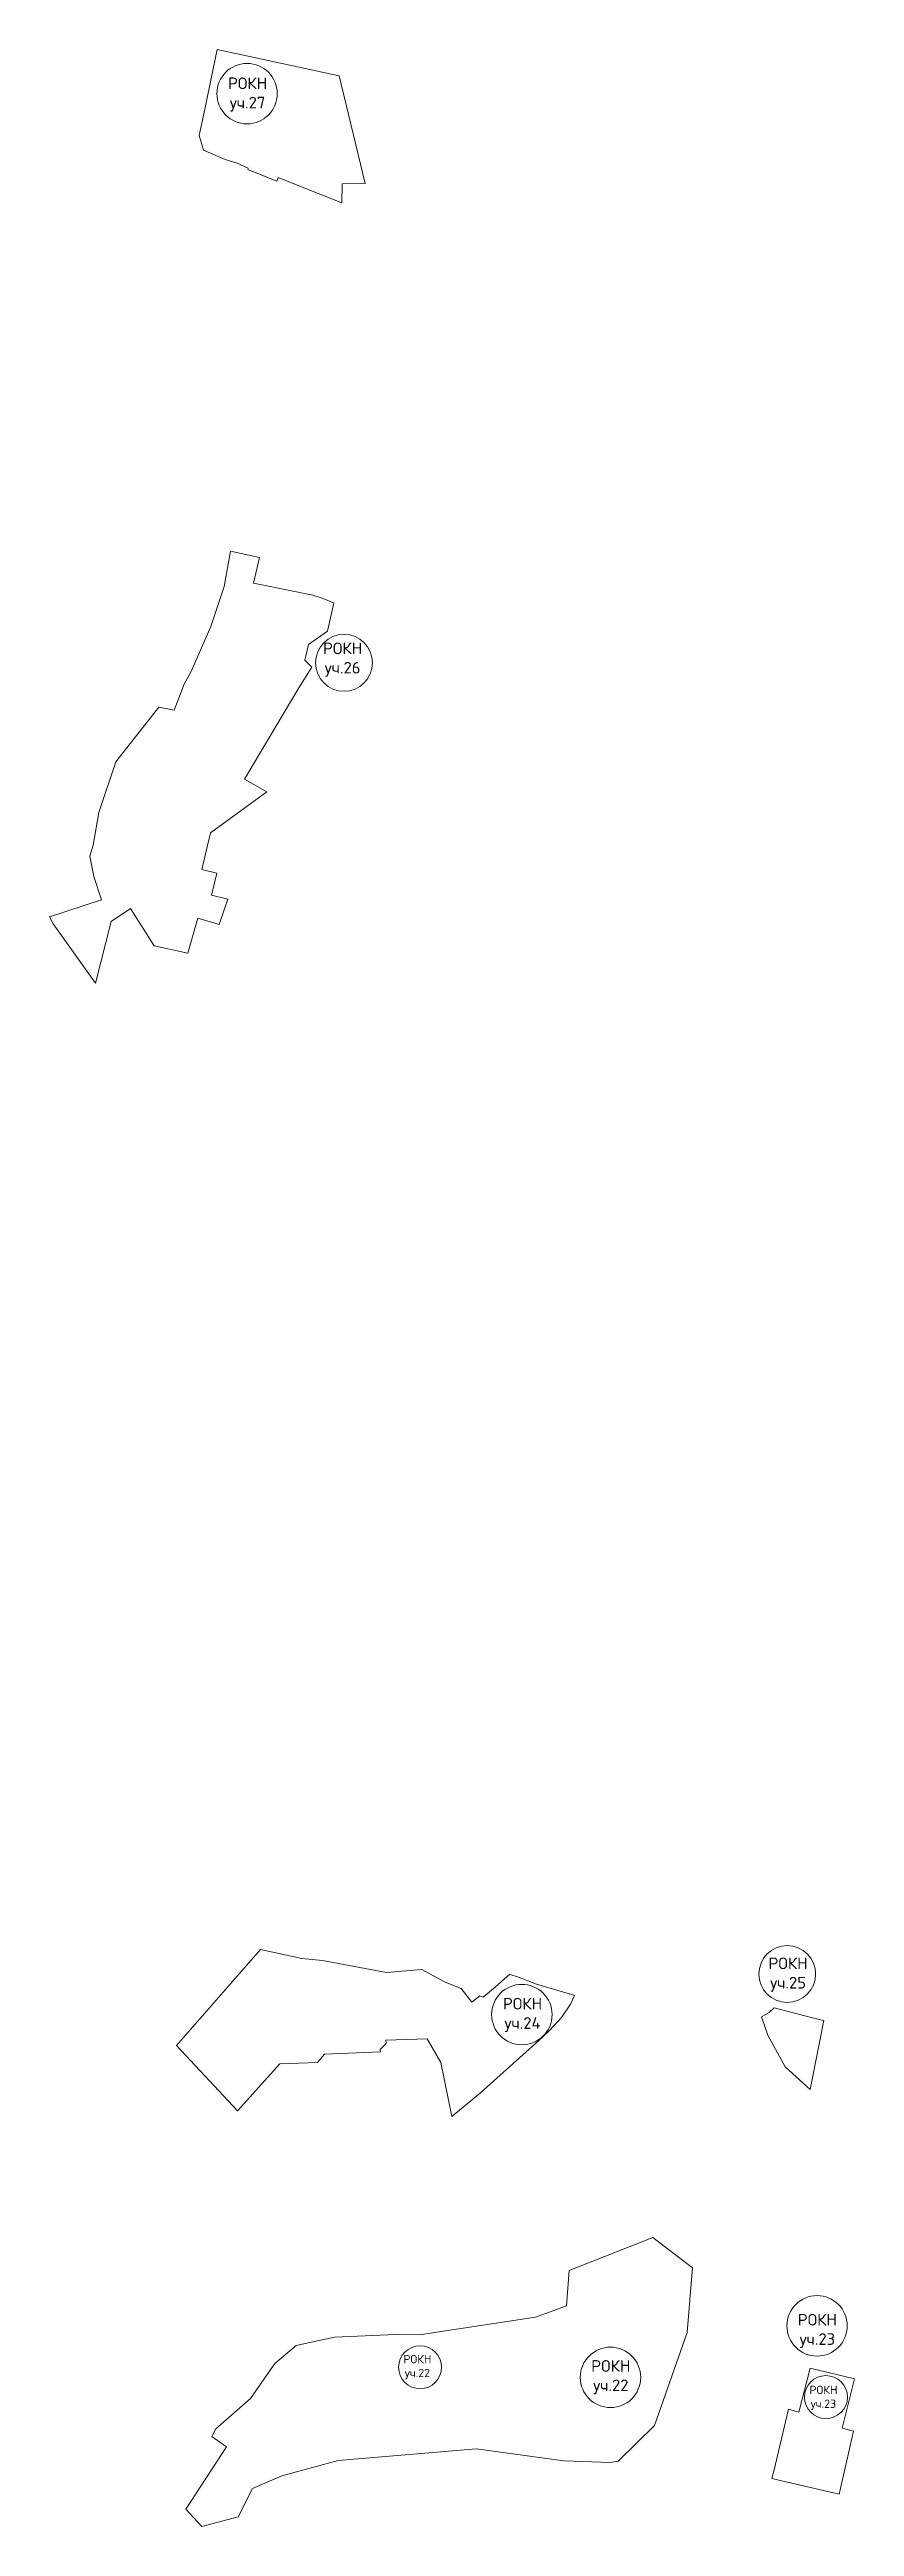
# Model space of a CAD drawing. Extents: x 1391442 to 1399821, y 354865 to 360836.
# Drawn here: x 1394213 to 1394666, y 359437 to 360831 of the extents above; entities that cross this region are included whole.
import ezdxf

# ---------------------------------------------------------------- set-up
doc = ezdxf.new("R2010")
doc.units = 0
doc.header["$MEASUREMENT"] = 0
doc.layers.add('РОКН', color=12, linetype='Continuous')
doc.styles.get("Standard").update_dxf_attribs({"font": 'simplex.shx'})

msp = doc.modelspace()

# ---------------------------------------------------------------- texts
at = {"layer": 'РОКН', "attachment_point": 2}
for s, insert, char_height, width in [('РОКН\\Pуч.27', (1394324.3, 360814.8), 6.53, 6.533), ('РОКН\\Pуч.26', (1394377.8, 360496.9), 6.53, 6.533), ('РОКН\\Pуч.25', (1394628.6, 359757.1), 6.53, 6.533), ('РОКН\\Pуч.24', (1394479.1, 359734.4), 6.53, 6.533), ('РОКН\\Pуч.23', (1394645.1, 359556.6), 6.53, 6.533), ('РОКН\\Pуч.22', (1394419.9, 359533.5), 4.67, 4.667), ('РОКН\\Pуч.22', (1394528.8, 359530.6), 6.53, 6.533), ('РОКН\\Pуч.23', (1394648.5, 359516.2), 4.67, 4.667)]:
    msp.add_mtext(s, dxfattribs=dict(at, insert=insert, char_height=char_height, width=width))

# ---------------------------------------------------------------- linework, layer by layer
at = {"layer": 'РОКН', "lineweight": 20}
for points in [[(1394311.7, 360768.6), (1394318.5, 360766.6), (1394324.7, 360763.8), (1394324.5, 360763.1), (1394340.7, 360756.5), (1394341.5, 360758.5), (1394347.5, 360756), (1394377.3, 360744.3), (1394377.5, 360755), (1394390.5, 360755.2), (1394375.8, 360815.8), (1394307.1, 360830.5), (1394300.2, 360797), (1394297.1, 360782.2), (1394299.4, 360773.9), (1394311.7, 360768.6)], [(1394303.9, 360354.8), (1394306.9, 360367.2), (1394298.6, 360369.2), (1394303.5, 360389.8), (1394335.1, 360412.9), (1394322.6, 360420), (1394353.2, 360471.5), (1394360.5, 360483), (1394356.5, 360487), (1394358.6, 360495.8), (1394369.3, 360503.3), (1394372.8, 360519.2), (1394365.7, 360522), (1394361, 360523.5), (1394350, 360525.8), (1394327.6, 360530.3), (1394331, 360544.8), (1394314.7, 360548.3), (1394311.1, 360528.5), (1394303.6, 360505.9), (1394292.4, 360480.2), (1394288.6, 360473.4), (1394282.9, 360458.9), (1394274.4, 360460.6), (1394250.1, 360429.8), (1394240.5, 360401.3), (1394237.3, 360382.9), (1394235.5, 360376.7), (1394237.8, 360365.2), (1394242.1, 360352.2), (1394212.8, 360342.5), (1394214.9, 360338.7), (1394238.6, 360305.3), (1394247.4, 360339.9), (1394258.3, 360347.3), (1394271.7, 360326.2), (1394290.6, 360322.2), (1394296.2, 360341.8), (1394308.2, 360338.2), (1394311.3, 360347.1), (1394313.2, 360352.6), (1394303.9, 360354.8)], [(1394284.2, 359707.6), (1394331.5, 359761.6), (1394354.9, 359756.6), (1394366.4, 359755.5), (1394402.5, 359748.7), (1394422.4, 359750.3), (1394435.5, 359743.3), (1394444.5, 359739.7), (1394450.5, 359732), (1394455.1, 359735.5), (1394457, 359734.8), (1394463.9, 359740.7), (1394471.9, 359747.8), (1394472.7, 359747.3), (1394476.2, 359746.3), (1394486.9, 359742.2), (1394507.9, 359735.9), (1394508.4, 359735.7), (1394506.1, 359730.9), (1394501, 359723.4), (1394494.3, 359716), (1394488.1, 359710.2), (1394473.9, 359697.4), (1394455.5, 359681), (1394439.2, 359667.7), (1394433, 359698), (1394425.3, 359711.3), (1394402.2, 359710.7), (1394402.3, 359708.7), (1394399, 359705.3), (1394399.1, 359704), (1394367.6, 359702.7), (1394363.7, 359698.1), (1394342.5, 359697.3), (1394318.6, 359670.8), (1394284.2, 359707.6)], [(1394641, 359682.8), (1394635, 359688.3), (1394626.9, 359695.6), (1394617.1, 359713.5), (1394613.6, 359723.7), (1394617.9, 359726.2), (1394620.7, 359728.8), (1394642.4, 359723.1), (1394648.7, 359721.6), (1394641, 359682.8)], [(1394351.7, 359538.9), (1394339.7, 359528.7), (1394325.9, 359509), (1394306.4, 359491.9), (1394304.1, 359487.6), (1394312.5, 359481.8), (1394289.6, 359446.8), (1394298.6, 359437), (1394319, 359442.5), (1394327, 359458.4), (1394343.5, 359465.5), (1394375.2, 359474.2), (1394453, 359480.7), (1394502.3, 359473.9), (1394528.5, 359473), (1394532.9, 359473.7), (1394553.4, 359493.9), (1394571.8, 359546.1), (1394574.7, 359582.6), (1394552.4, 359599.6), (1394505.3, 359581), (1394503.9, 359561.2), (1394486.3, 359554.7), (1394422.2, 359545.1), (1394411.8, 359545.2), (1394373.3, 359543.5), (1394351.7, 359538.9)], [(1394351.7, 359538.9), (1394339.7, 359528.7), (1394325.9, 359509), (1394306.4, 359491.9), (1394304.1, 359487.6), (1394312.5, 359481.8), (1394289.6, 359446.8), (1394298.6, 359437), (1394319, 359442.5), (1394327, 359458.4), (1394343.5, 359465.5), (1394375.2, 359474.2), (1394453, 359480.7), (1394502.3, 359473.9), (1394528.5, 359473), (1394532.9, 359473.7), (1394553.4, 359493.9), (1394571.8, 359546.1), (1394574.7, 359582.6), (1394552.4, 359599.6), (1394505.3, 359581), (1394503.9, 359561.2), (1394486.3, 359554.7), (1394422.2, 359545.1), (1394411.8, 359545.2), (1394373.3, 359543.5), (1394351.7, 359538.9)], [(1394628.8, 359503), (1394634.7, 359501.4), (1394641.1, 359526.1), (1394666, 359520), (1394659.1, 359492.4), (1394665.5, 359490.6), (1394658.8, 359461.8), (1394657.3, 359455.2), (1394619.4, 359464), (1394620.7, 359468.9), (1394628.8, 359503)]]:
    msp.add_lwpolyline(points, dxfattribs=at)
at = {"layer": 'РОКН', "lineweight": 0}
for centre, radius in [((1394324, 360805.7), 17), ((1394378.6, 360485.5), 16), ((1394628.1, 359747.8), 16), ((1394478.7, 359725), 17), ((1394644.9, 359549.9), 17), ((1394421.4, 359526.6), 12.1), ((1394528.6, 359520.9), 17), ((1394649.9, 359509.8), 12.1)]:
    msp.add_circle(centre, radius, dxfattribs=at)

msp.set_redraw_order([(e.dxf.handle, doc.entitydb.next_handle()) for e in msp.query("TEXT MTEXT ATTDEF DIMENSION ARC_DIMENSION")])  # texts and dimensions are drawn at this point

doc.saveas('drawing.dxf')
